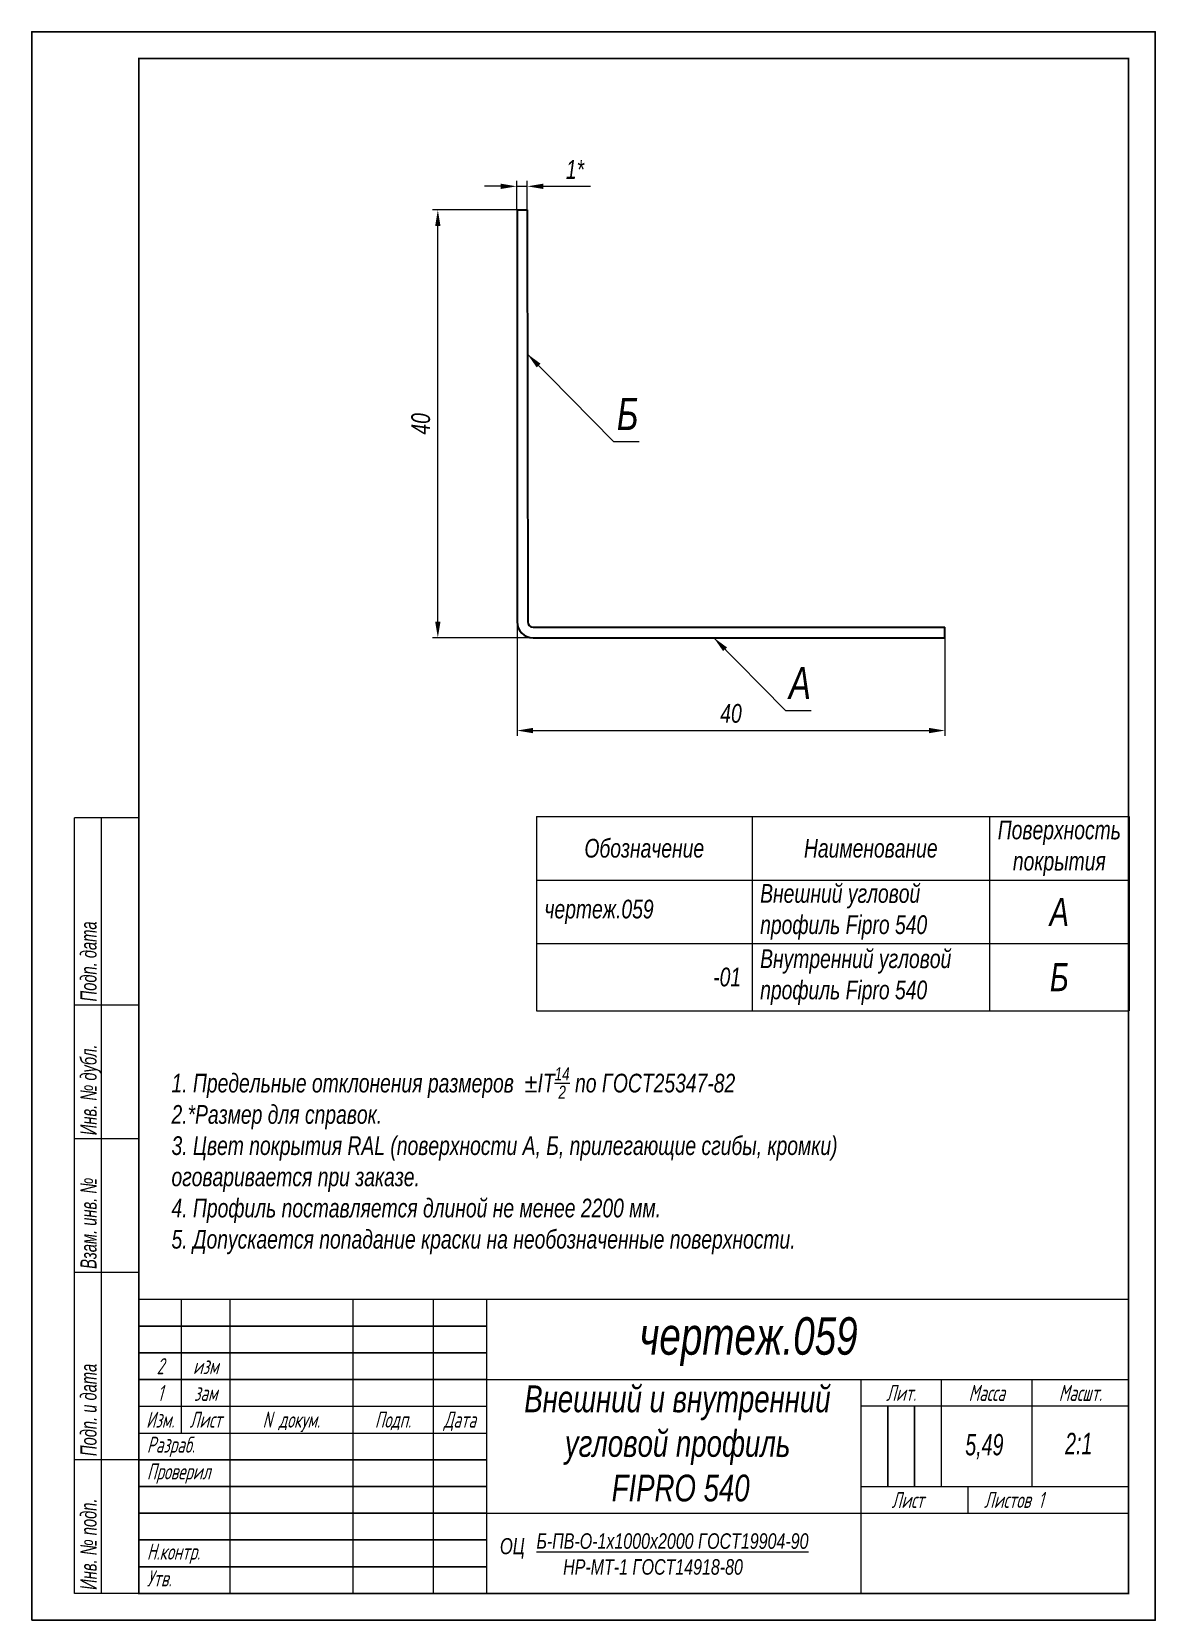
# Model space of a CAD drawing. Header units: millimetres. Extents: x 14 to 37405, y 5 to 92310.
# Drawn here: x 37195.2 to 37405.2, y 92012.7 to 92309.7 of the extents above; entities that cross this region are included whole.
import ezdxf
from ezdxf.enums import TextEntityAlignment as Align

# ---------------------------------------------------------------- set-up
doc = ezdxf.new("R2010")
doc.units = ezdxf.units.MM
doc.layers.get('0').update_dxf_attribs({"lineweight": 18})
doc.layers.add('Layer_02', color=10, linetype='Continuous', lineweight=30)
doc.layers.add('Layer_03', color=110, linetype='Continuous', lineweight=13)
doc.layers.add('Layer_04', color=7, linetype='Continuous')
doc.layers.add('Layer_05', color=7, linetype='Continuous')
doc.styles.add('Style_01', font='ARIALNI.TTF', dxfattribs={"width": 0.9})
doc.styles.add('Style_02', font='ARIALNI.TTF', dxfattribs={"width": 0.8})
doc.styles.add('Style_03', font='ARIALNI.TTF', dxfattribs={"width": 0.9, "height": 3.5})
doc.styles.add('Style_04', font='ARIALNI.TTF', dxfattribs={"width": 0.9, "height": 6})
doc.styles.add('Style_05', font='isocpeur.ttf')
doc.dimstyles.new('DimStyle_01', dxfattribs={"dimtxt": 6, "dimasz": 5.5, "dimexe": 1, "dimexo": 0.625, "dimgap": 1.4, "dimtad": 1, "dimdec": 0, "dimtxsty": 'Style_04', "dimcen": 0.1, "dimclrd": 256, "dimclre": 256, "dimclrt": 256, "dimazin": 3, "dimtfac": 1, "dimtdec": 0, "dimtmove": 0, "dimatfit": 3, "dimlwd": 13, "dimlwe": 13})

msp = doc.modelspace()

# ---------------------------------------------------------------- texts
at = {"ltscale": 5, "style": 'Style_02', "width": 0.8}
for s, p in [('Подп. дата', (37208.16, 92128.43)), ('Инв. № дубл.', (37208.16, 92103.43)), ('Взам. инв. №', (37208.16, 92078.43)), ('Подп. и дата', (37208.16, 92043.43)), ('Инв. № подп.', (37208.16, 92018.43))]:
    msp.add_text(s, height=3, rotation=90, dxfattribs=at).set_placement(p, align=Align.BOTTOM_LEFT)
at = {"color": 7, "style": 'Style_03', "width": 0.9}
for s, height, p in [('чертеж.059', 7, (37308.74, 92062.38)), ('ОЦ', 3, (37282.66, 92025.08))]:
    msp.add_text(s, height=height, dxfattribs=at).set_placement(p)
at = {"style": 'Style_05', "oblique": 15, "width": 0.66666}
for s, p in [('2', (37219.16, 92060.23)), ('изм', (37227.66, 92060.23)), ('1', (37219.16, 92055.23)), ('зам', (37227.66, 92055.23)), ('Лит.', (37357.66, 92055.23)), ('Масса', (37373.66, 92055.23)), ('Масшт.', (37391.16, 92055.23)), ('Изм.', (37219.16, 92050.23)), ('Лист', (37227.66, 92050.23)), ('N докум.', (37243.66, 92050.23)), ('Подп.', (37262.66, 92050.23)), ('Дата', (37275.16, 92050.23))]:
    msp.add_text(s, height=3, dxfattribs=at).set_placement(p, align=Align.MIDDLE_CENTER)
for s, p in [('Разраб.', (37216.67, 92044.05)), ('Проверил', (37216.67, 92039.05)), ('Н.контр.', (37216.67, 92024.05)), ('Утв.', (37216.67, 92019.05))]:
    msp.add_text(s, height=3, dxfattribs=at).set_placement(p)
at = {"lineweight": 0, "style": 'Style_01', "width": 0.8}
msp.add_text('5,49', height=4, dxfattribs=at).set_placement((37369.65, 92043.56))
msp.add_text('2:1', height=4, dxfattribs=at).set_placement((37388.32, 92045.77), align=Align.MIDDLE_LEFT)
at = {"style": 'Style_05', "oblique": 15, "width": 0.66666}
for s, p in [('Лист', (37355.87, 92035.21)), ('Листов', (37373.16, 92035.23)), ('1', (37383.28, 92035.23))]:
    msp.add_text(s, height=3, dxfattribs=at).set_placement(p, align=Align.MIDDLE_LEFT)
at = {"color": 7, "insert": (37215.25, 92116.1), "char_height": 3.5, "attachment_point": 1, "style": 'Style_03'}
msp.add_mtext_dynamic_manual_height_columns('\\A1;      1. Предельные отклонения размеров  %%PIT{\\H0.7x;\\S14/2;} по ГОСТ25347-82\\P      2.{\\C256;*}Размер для справок.\\P      3. Цвет покрытия RAL (поверхности А, Б, прилегающие сгибы, кромки) \\P      оговаривается при заказе.\\P      4. Профиль поставляется длиной не менее 2200 мм.\\P{\\C256;      5. Допускается попадание краски на необозначенные поверхности.}', width=177.5144, gutter_width=70, heights=[39.38], dxfattribs=at)
at = {"color": 7, "insert": (37275.58, 92056.62), "char_height": 5, "width": 80.3543, "attachment_point": 1, "style": 'Style_03'}
msp.add_mtext('\\pi11.638,t236.64,251.64;Внешний и внутренний\\P\\pi19.229,t244.23,259.23;угловой профиль\\P\\pi26.542,t251.54,266.54; FIPRO 540 ', dxfattribs=at)
at = {"color": 3, "ltscale": 2, "insert": (37289.5, 92028.98), "char_height": 2.9, "width": 59.7044, "attachment_point": 1, "style": 'Style_03'}
msp.add_mtext('{\\L\\C0;Б-ПВ-О-1х1000х2000 ГОСТ19904-90\\P\\l      HP-MT-1 ГОСТ14918-80}', dxfattribs=at)
at = {"layer": 'Layer_03', "style": 'Style_04', "width": 0.9}
for s, p in [('Б', (37304.52, 92235.27)), ('А', (37336.68, 92184.96))]:
    msp.add_text(s, height=6, dxfattribs=at).set_placement(p)

# ---------------------------------------------------------------- blocks, each defined once
blk = doc.blocks.new('A$C270D7DBD')
blk.add_line((12, 0), (0, 0))
blk = doc.blocks.new('*D1')
at = {"layer": 'Defpoints', "color": 0, "transparency": 16777216}
for p in [(37285.86, 92199.42), (37365.86, 92196.42), (37365.86, 92179.07)]:
    blk.add_point(p, dxfattribs=at)
at = {"layer": 'Layer_03', "lineweight": 13, "transparency": 16777216}
for p, q in [((37285.86, 92199.36), (37285.86, 92178.07)), ((37365.86, 92196.36), (37365.86, 92178.07)), ((37288.86, 92179.07), (37362.86, 92179.07))]:
    blk.add_line(p, q, dxfattribs=at)
at = {"layer": 'Layer_03', "transparency": 16777216}
for points in [[(37288.86, 92179.57), (37288.86, 92178.57), (37285.86, 92179.07)], [(37362.86, 92179.57), (37362.86, 92178.57), (37365.86, 92179.07)]]:
    blk.add_solid(points, dxfattribs=at)
at = {"layer": 'Layer_03', "transparency": 16777216, "insert": (37325.86, 92182.26), "char_height": 3.5, "attachment_point": 5, "style": 'Style_03'}
blk.add_mtext('\\A1;40', dxfattribs=at)
blk = doc.blocks.new('*D2')
at = {"layer": 'Defpoints', "color": 0, "transparency": 16777216}
for p in [(37271.06, 92276.42), (37285.86, 92276.42), (37288.86, 92196.42)]:
    blk.add_point(p, dxfattribs=at)
at = {"layer": 'Layer_03', "lineweight": 13, "transparency": 16777216}
for p, q in [((37285.8, 92276.42), (37270.06, 92276.42)), ((37271.06, 92199.42), (37271.06, 92273.42)), ((37288.8, 92196.42), (37270.06, 92196.42))]:
    blk.add_line(p, q, dxfattribs=at)
at = {"layer": 'Layer_03', "transparency": 16777216}
for points in [[(37270.56, 92273.42), (37271.56, 92273.42), (37271.06, 92276.42)], [(37270.56, 92199.42), (37271.56, 92199.42), (37271.06, 92196.42)]]:
    blk.add_solid(points, dxfattribs=at)
at = {"layer": 'Layer_03', "transparency": 16777216, "insert": (37267.87, 92236.42), "char_height": 3.5, "attachment_point": 5, "rotation": 90, "style": 'Style_03'}
blk.add_mtext('\\A1;40', dxfattribs=at)
blk = doc.blocks.new('*D4')
at = {"layer": 'Defpoints', "color": 0, "transparency": 16777216}
for p in [(37287.77, 92280.83), (37285.8, 92276.42), (37287.77, 92276.42)]:
    blk.add_point(p, dxfattribs=at)
at = {"layer": 'Layer_03', "lineweight": 13, "transparency": 16777216}
for p, q in [((37285.8, 92276.48), (37285.8, 92281.83)), ((37287.77, 92276.48), (37287.77, 92281.83)), ((37282.8, 92280.83), (37279.8, 92280.83)), ((37290.77, 92280.83), (37299.62, 92280.83))]:
    blk.add_line(p, q, dxfattribs=at)
at = {"layer": 'Layer_03', "transparency": 16777216}
for points in [[(37282.8, 92281.33), (37282.8, 92280.33), (37285.8, 92280.83)], [(37290.77, 92281.33), (37290.77, 92280.33), (37287.77, 92280.83)]]:
    blk.add_solid(points, dxfattribs=at)
at = {"layer": 'Layer_03', "transparency": 16777216, "insert": (37296.7, 92283.98), "char_height": 3.5, "attachment_point": 5, "style": 'Style_03'}
blk.add_mtext('\\A1;1*', dxfattribs=at)
blk = doc.blocks.new('*T3')
at = {"color": 0, "linetype": 'ByBlock', "lineweight": -2}
for p, q in [((0, 0), (110.79, 0)), ((0, 0), (0, -11.94)), ((40.31, 0), (40.31, -11.94)), ((84.67, 0), (84.67, -11.94)), ((110.79, 0), (110.79, -11.94)), ((0, -11.94), (110.79, -11.94)), ((0, -11.94), (0, -36.34)), ((40.31, -11.94), (40.31, -36.34)), ((84.67, -11.94), (84.67, -36.34)), ((110.79, -11.94), (110.79, -36.34)), ((0, -23.76), (110.79, -23.76)), ((0, -36.34), (110.79, -36.34))]:
    blk.add_line(p, q, dxfattribs=at)
at = {"color": 0, "style": 'Style_03'}
for s, insert, char_height, width, attachment_point in [('Поверхность покрытия', (97.73, -5.97), 3.5, 24.6186, 5), ('Обозначение', (20.15, -5.97), 3.5, 38.8072, 5), ('Наименование', (62.49, -5.97), 3.5, 42.8606, 5), ('Внешний угловой      профиль Fipro 540', (41.81, -17.85), 3.5, 41.3606, 4), ('чертеж.059', (1.5, -17.85), 3.5, 37.3072, 4), ('А', (97.73, -17.85), 5.25, 23.1186, 5), ('Внутренний угловой      профиль Fipro 540', (41.81, -30.05), 3.5, 41.3606, 4), ('                   {\\H0.77778x;       -01 }                       {\\H0.77778x;                     }', (1.5, -30.05), 4.5, 37.3072, 4), ('Б', (97.73, -30.05), 5.25, 23.1186, 5)]:
    blk.add_mtext(s, dxfattribs=dict(at, insert=insert, char_height=char_height, width=width, attachment_point=attachment_point))

# ---------------------------------------------------------------- dimensions: what is measured, and where the dimension line sits
at = {"layer": 'Layer_03'}
for base, p1, p2, text, picture, middle in [((37287.77, 92280.83), (37285.8, 92276.42), (37287.77, 92276.42), '1*', '*D4', (37296.7, 92283.98)), ((37365.86, 92179.07), (37285.86, 92199.42), (37365.86, 92196.42), '40', '*D1', (37325.86, 92182.26))]:
    dim = msp.add_linear_dim(base=base, p1=p1, p2=p2, text=text, dimstyle='DimStyle_01', override={"dimasz": 3}, dxfattribs=at)
    dim.commit()
    dim.dimension.update_dxf_attribs({"geometry": picture, "text_midpoint": middle})
dim = msp.add_linear_dim(base=(37271.06, 92276.42), p1=(37288.86, 92196.42), p2=(37285.86, 92276.42), angle=90, text='40', dimstyle='DimStyle_01', override={"dimasz": 3}, dxfattribs=at)
dim.commit()
dim.dimension.update_dxf_attribs({"geometry": '*D2', "text_midpoint": (37267.87, 92236.42)})

# ---------------------------------------------------------------- linework, layer by layer
at = {"color": 3}
for p, q in [((37203.16, 92017.73), (37203.16, 92162.73)), ((37215.16, 92162.73), (37203.16, 92162.73)), ((37208.16, 92017.73), (37208.16, 92162.73)), ((37215.16, 92127.73), (37203.16, 92127.73)), ((37215.16, 92102.73), (37203.16, 92102.73)), ((37215.16, 92072.73), (37400.16, 92072.73)), ((37215.16, 92017.73), (37215.16, 92072.73)), ((37223.16, 92047.73), (37223.16, 92072.73)), ((37232.16, 92072.73), (37232.16, 92017.73)), ((37255.16, 92072.73), (37255.16, 92017.73)), ((37270.16, 92072.73), (37270.16, 92017.73)), ((37280.16, 92072.73), (37280.16, 92017.73)), ((37280.16, 92057.73), (37400.16, 92057.73)), ((37350.16, 92057.73), (37350.16, 92017.73)), ((37365.16, 92057.73), (37365.16, 92037.73)), ((37382.16, 92037.73), (37382.16, 92057.73)), ((37215.16, 92052.73), (37280.16, 92052.73)), ((37400.16, 92052.73), (37350.16, 92052.73)), ((37215.16, 92047.73), (37280.16, 92047.73)), ((37215.16, 92042.73), (37203.16, 92042.73)), ((37350.16, 92037.73), (37400.16, 92037.73)), ((37370.16, 92037.73), (37370.16, 92032.73)), ((37280.16, 92032.73), (37400.16, 92032.73)), ((37215.16, 92017.73), (37203.16, 92017.73))]:
    msp.add_line(p, q, dxfattribs=at)
at = {"layer": 'Layer_02'}
for p, q in [((37285.86, 92276.42), (37285.86, 92199.42)), ((37285.86, 92276.42), (37287.8, 92276.42)), ((37287.77, 92276.42), (37287.86, 92199.42)), ((37288.86, 92198.42), (37365.86, 92198.38)), ((37365.86, 92196.39), (37365.86, 92198.39)), ((37288.86, 92196.42), (37365.86, 92196.42))]:
    msp.add_line(p, q, dxfattribs=at)
for radius in [3, 1]:
    msp.add_arc((37288.86, 92199.42), radius, 180, 270, dxfattribs=at)
at = {"layer": 'Layer_03'}
for p, q in [((37285.8, 92280.83), (37287.77, 92280.83)), ((37287.8, 92249.47), (37303.9, 92233.13)), ((37303.9, 92233.13), (37308.67, 92233.13)), ((37322.65, 92196.42), (37336.06, 92182.81)), ((37336.06, 92182.81), (37340.82, 92182.81))]:
    msp.add_line(p, q, dxfattribs=at)
for points in [[(37289.53, 92246.98), (37290.25, 92247.68), (37287.8, 92249.47)], [(37324.39, 92193.92), (37325.11, 92194.62), (37322.65, 92196.42)]]:
    msp.add_solid(points, dxfattribs=at)
at = {"layer": 'Layer_04', "elevation": 0}
msp.add_lwpolyline([(37195.16, 92012.73), (37405.16, 92012.73), (37405.16, 92309.73), (37195.16, 92309.73)], close=True, dxfattribs=at)
at = {"layer": 'Layer_04', "const_width": 0.3, "elevation": 0}
msp.add_lwpolyline([(37215.16, 92017.73), (37400.16, 92017.73), (37400.16, 92304.73), (37215.16, 92304.73)], close=True, dxfattribs=at)
at = {"layer": 'Layer_05', "color": 3}
for p, q in [((37215.16, 92017.73), (37215.16, 92072.73)), ((37215.02, 92017.73), (37400.16, 92017.73))]:
    msp.add_line(p, q, dxfattribs=at)
at = {"layer": 'Layer_05', "color": 8}
for p, q in [((37215.16, 92067.73), (37280.16, 92067.73)), ((37215.16, 92062.73), (37280.16, 92062.73)), ((37215.16, 92057.73), (37280.16, 92057.73)), ((37215.16, 92052.73), (37215.16, 92052.73)), ((37215.16, 92052.73), (37215.16, 92052.73)), ((37355.16, 92052.73), (37355.16, 92037.73)), ((37360.16, 92037.73), (37360.16, 92052.73)), ((37215.16, 92042.73), (37280.16, 92042.73)), ((37215.16, 92037.73), (37280.16, 92037.73)), ((37215.16, 92032.73), (37280.16, 92032.73)), ((37215.16, 92027.73), (37280.16, 92027.73)), ((37215.16, 92022.73), (37280.16, 92022.73))]:
    msp.add_line(p, q, dxfattribs=at)

# ---------------------------------------------------------------- block references
msp.add_blockref('*T3', (37289.5, 92163.02))
at = {"color": 3}
msp.add_blockref('A$C270D7DBD', (37203.16, 92077.73), dxfattribs=at)

msp.set_redraw_order([(e.dxf.handle, doc.entitydb.next_handle()) for e in msp.query("TEXT MTEXT ATTDEF DIMENSION ARC_DIMENSION")])  # texts and dimensions are drawn at this point

doc.saveas('drawing.dxf')
